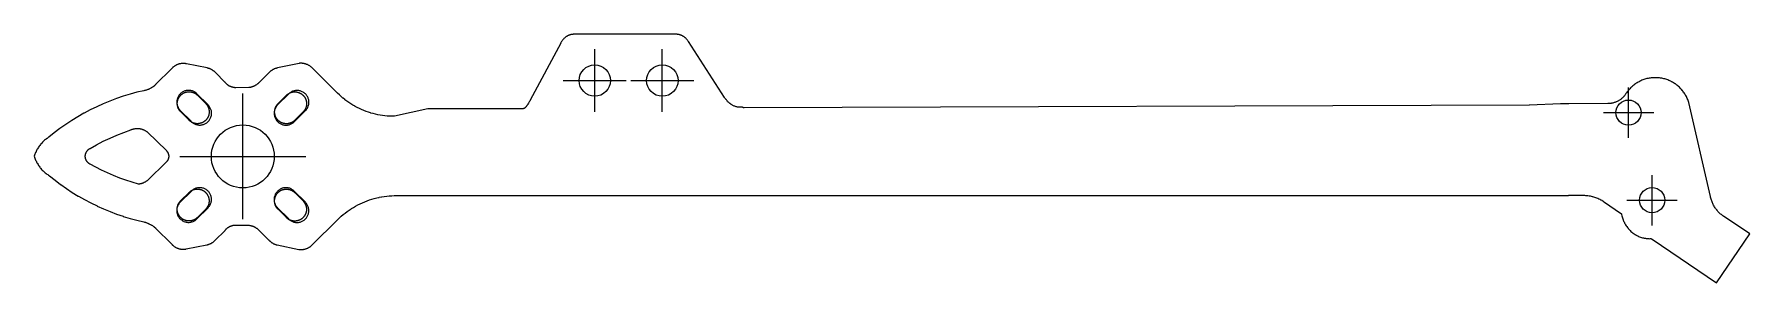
# Model space of a CAD drawing. Header units: millimetres. Extents: x 0 to 218, y -16 to 16.
import ezdxf

# ---------------------------------------------------------------- set-up
doc = ezdxf.new("R2010")
doc.units = ezdxf.units.MM
for name, color, linetype in [('CENTRE', 8, 'Continuous'), ('HOLES', 1, 'Continuous'), ('PROFILE', 7, 'Continuous'), ('SLOTS', 5, 'Continuous')]:
    doc.layers.add(name, color=color, linetype=linetype)

msp = doc.modelspace()

# ---------------------------------------------------------------- linework, layer by layer
at = {"layer": 'CENTRE'}
for p, q in [((71.23, 5.65), (71.23, 13.65)), ((79.81, 5.65), (79.81, 13.65)), ((67.23, 9.65), (75.23, 9.65)), ((75.81, 9.65), (83.81, 9.65)), ((202.6, 2.37), (202.6, 8.77)), ((26.5, -8), (26.5, 8)), ((199.4, 5.57), (205.8, 5.57)), ((18.5, 0), (34.5, 0)), ((205.6, -8.77), (205.6, -2.37)), ((202.4, -5.57), (208.8, -5.57))]:
    msp.add_line(p, q, dxfattribs=at)
at = {"layer": 'HOLES'}
for centre, radius in [((71.23, 9.65), 2), ((79.81, 9.65), 2), ((202.6, 5.57), 1.6), ((26.5, 0), 4), ((205.6, -5.57), 1.6)]:
    msp.add_circle(centre, radius, dxfattribs=at)
at = {"layer": 'PROFILE'}
for points in [[(0, 0.02), (0.04, -0.1), (0.04, -0.1), (0.08, -0.22), (0.08, -0.22), (0.12, -0.34), (0.12, -0.35), (0.17, -0.46), (0.17, -0.46), (0.22, -0.58), (0.23, -0.58), (0.28, -0.69), (0.28, -0.7), (0.34, -0.81), (0.34, -0.81), (0.4, -0.92), (0.4, -0.92), (0.47, -1.03), (0.47, -1.04), (0.54, -1.14), (0.54, -1.14), (0.61, -1.25), (0.61, -1.25), (0.69, -1.35), (0.69, -1.35), (0.76, -1.45), (0.77, -1.46), (0.85, -1.55), (0.85, -1.55), (0.93, -1.65), (0.93, -1.65), (1.02, -1.74), (1.02, -1.75), (1.11, -1.83), (1.11, -1.84), (1.2, -1.92), (1.21, -1.92), (1.3, -2.01), (1.3, -2.01), (1.4, -2.09), (1.4, -2.09), (1.5, -2.17), (1.5, -2.17), (1.6, -2.25), (1.61, -2.25), (1.71, -2.32), (1.71, -2.32), (1.82, -2.39), (1.82, -2.39), (1.91, -2.45), (1.92, -2.45), (1.93, -2.46), (1.95, -2.47), (2.63, -3.02), (2.63, -3.02), (3.34, -3.56), (3.35, -3.56), (4.08, -4.08), (4.08, -4.08), (4.83, -4.57), (4.83, -4.57), (5.59, -5.04), (5.6, -5.04), (6.37, -5.49), (6.38, -5.49), (7.17, -5.91), (7.17, -5.91), (7.97, -6.3), (7.98, -6.31), (8.79, -6.67), (8.79, -6.67), (9.62, -7.02), (9.62, -7.02), (10.46, -7.33), (10.46, -7.33), (11.31, -7.62), (11.31, -7.63), (12.17, -7.89), (12.17, -7.89), (13.03, -8.12), (13.04, -8.12), (13.91, -8.33), (14, -8.35), (14.01, -8.36), (14.1, -8.38), (14.11, -8.38), (14.19, -8.41), (14.2, -8.41), (14.29, -8.44), (14.3, -8.44), (14.38, -8.48), (14.39, -8.48), (14.47, -8.51), (14.48, -8.52), (14.56, -8.55), (14.57, -8.56), (14.65, -8.6), (14.66, -8.6), (14.74, -8.64), (14.75, -8.65), (14.83, -8.69), (14.84, -8.7), (14.91, -8.74), (14.92, -8.75), (15, -8.8), (15.01, -8.8), (15.08, -8.85), (15.09, -8.86), (15.16, -8.91), (15.17, -8.92), (15.24, -8.97), (15.25, -8.98), (15.32, -9.04), (15.32, -9.04), (15.39, -9.1), (15.4, -9.11), (17.46, -11.18), (17.47, -11.18), (17.51, -11.22), (17.51, -11.23), (17.55, -11.27), (17.55, -11.27), (17.59, -11.31), (17.6, -11.31), (17.64, -11.35), (17.65, -11.35), (17.69, -11.39), (17.69, -11.39), (17.74, -11.42), (17.74, -11.43), (17.79, -11.46), (17.79, -11.46), (17.84, -11.49), (17.84, -11.5), (17.89, -11.53), (17.9, -11.53), (17.94, -11.56), (17.95, -11.56), (18, -11.58), (18, -11.59), (18.05, -11.61), (18.06, -11.61), (18.11, -11.64), (18.11, -11.64), (18.17, -11.66), (18.17, -11.66), (18.22, -11.68), (18.23, -11.69), (18.28, -11.7), (18.29, -11.71), (18.34, -11.72), (18.34, -11.72), (18.4, -11.74), (18.4, -11.74), (18.46, -11.75), (18.46, -11.76), (18.52, -11.77), (18.52, -11.77), (18.58, -11.78), (18.58, -11.78), (18.64, -11.79), (18.64, -11.79), (18.7, -11.8), (18.7, -11.8), (18.76, -11.8), (18.77, -11.8), (18.82, -11.81), (18.83, -11.81), (18.88, -11.81), (18.89, -11.81), (18.94, -11.81), (18.95, -11.81), (19.01, -11.81), (19.01, -11.81), (19.07, -11.8), (19.07, -11.8), (19.13, -11.8), (19.13, -11.8), (19.19, -11.79), (19.19, -11.79), (19.25, -11.78), (19.25, -11.78), (19.31, -11.77), (19.31, -11.77), (21.94, -11.24), (21.94, -11.24), (22, -11.23), (22, -11.23), (22.06, -11.21), (22.06, -11.21), (22.12, -11.2), (22.12, -11.19), (22.17, -11.18), (22.18, -11.18), (22.23, -11.16), (22.24, -11.16), (22.29, -11.14), (22.29, -11.13), (22.35, -11.11), (22.35, -11.11), (22.4, -11.09), (22.41, -11.08), (22.46, -11.06), (22.46, -11.06), (22.51, -11.03), (22.52, -11.03), (22.57, -11), (22.57, -11), (22.62, -10.97), (22.62, -10.96), (22.67, -10.93), (22.67, -10.93), (22.72, -10.9), (22.72, -10.89), (22.77, -10.86), (22.77, -10.86), (22.82, -10.82), (22.82, -10.82), (22.86, -10.78), (22.87, -10.78), (22.91, -10.74), (22.91, -10.74), (22.95, -10.7), (22.96, -10.69), (24.24, -9.41), (24.24, -9.41), (24.24, -9.41), (24.27, -9.37), (24.27, -9.37), (24.3, -9.34), (24.3, -9.33), (24.33, -9.3), (24.34, -9.29), (24.37, -9.26), (24.37, -9.25), (24.4, -9.22), (24.41, -9.22), (24.44, -9.19), (24.45, -9.18), (24.48, -9.15), (24.48, -9.15), (24.51, -9.12), (24.52, -9.12), (24.55, -9.09), (24.56, -9.08), (24.59, -9.06), (24.6, -9.05), (24.64, -9.03), (24.64, -9.03), (24.68, -9), (24.69, -9), (24.72, -8.98), (24.73, -8.97), (24.76, -8.95), (24.77, -8.95), (24.81, -8.93), (24.82, -8.92), (24.85, -8.9), (24.86, -8.9), (24.9, -8.88), (24.91, -8.88), (24.95, -8.86), (24.96, -8.86), (24.99, -8.84), (25, -8.84), (25.04, -8.83), (25.05, -8.82), (25.09, -8.81), (25.1, -8.81), (25.14, -8.8), (25.15, -8.8), (25.19, -8.79), (25.2, -8.78), (25.24, -8.77), (25.25, -8.77), (25.29, -8.76), (25.3, -8.76), (25.34, -8.76), (25.35, -8.76), (25.39, -8.75), (25.4, -8.75), (25.44, -8.74), (25.45, -8.74), (25.49, -8.74), (25.5, -8.74), (25.54, -8.74), (25.55, -8.74), (25.59, -8.74), (25.6, -8.74), (27.24, -8.75), (27.26, -8.75), (27.27, -8.76), (27.32, -8.76), (27.32, -8.76), (27.38, -8.77), (27.39, -8.77), (27.44, -8.78), (27.45, -8.78), (27.5, -8.8), (27.51, -8.8), (27.57, -8.81), (27.57, -8.81), (27.63, -8.83), (27.64, -8.83), (27.69, -8.85), (27.7, -8.85), (27.75, -8.87), (27.76, -8.87), (27.81, -8.89), (27.82, -8.89), (27.87, -8.92), (27.88, -8.92), (27.93, -8.94), (27.93, -8.95), (27.98, -8.97), (27.99, -8.97), (28.04, -9), (28.05, -9.01), (28.09, -9.03), (28.1, -9.04), (28.15, -9.07), (28.16, -9.07), (28.2, -9.1), (28.21, -9.11), (28.26, -9.14), (28.26, -9.14), (28.31, -9.18), (28.31, -9.18), (28.36, -9.22), (28.36, -9.22), (28.4, -9.26), (28.41, -9.26), (28.45, -9.3), (28.46, -9.31), (28.5, -9.35), (28.5, -9.35), (29.78, -10.61), (29.79, -10.62), (29.82, -10.66), (29.82, -10.67), (29.86, -10.71), (29.87, -10.71), (29.91, -10.75), (29.91, -10.75), (29.95, -10.79), (29.96, -10.79), (30, -10.83), (30, -10.83), (30.05, -10.87), (30.05, -10.87), (30.1, -10.91), (30.1, -10.91), (30.15, -10.94), (30.15, -10.94), (30.2, -10.98), (30.2, -10.98), (30.25, -11.01), (30.25, -11.01), (30.3, -11.04), (30.31, -11.04), (30.36, -11.07), (30.36, -11.07), (30.41, -11.1), (30.41, -11.1), (30.47, -11.12), (30.47, -11.12), (30.52, -11.15), (30.53, -11.15), (30.58, -11.17), (30.58, -11.17), (30.64, -11.19), (30.64, -11.19), (30.69, -11.21), (30.7, -11.21), (30.75, -11.23), (30.76, -11.23), (30.81, -11.24), (30.82, -11.24), (30.87, -11.26), (30.88, -11.26), (33.63, -11.84), (33.63, -11.84), (33.64, -11.84), (33.7, -11.85), (33.7, -11.85), (33.76, -11.85), (33.76, -11.85), (33.82, -11.86), (33.83, -11.86), (33.89, -11.86), (33.89, -11.86), (33.95, -11.85), (33.96, -11.85), (34.02, -11.85), (34.02, -11.85), (34.08, -11.84), (34.08, -11.84), (34.14, -11.84), (34.15, -11.84), (34.21, -11.83), (34.21, -11.83), (34.27, -11.81), (34.27, -11.81), (34.33, -11.8), (34.34, -11.8), (34.39, -11.79), (34.4, -11.78), (34.46, -11.77), (34.46, -11.77), (34.52, -11.75), (34.52, -11.75), (34.58, -11.73), (34.58, -11.73), (34.64, -11.7), (34.64, -11.7), (34.7, -11.68), (34.7, -11.68), (34.76, -11.65), (34.76, -11.65), (34.81, -11.62), (34.82, -11.62), (34.87, -11.59), (34.87, -11.59), (34.93, -11.56), (34.93, -11.56), (34.98, -11.53), (34.98, -11.53), (35.03, -11.49), (35.04, -11.49), (35.09, -11.46), (35.09, -11.45), (35.14, -11.42), (35.14, -11.41), (35.19, -11.38), (35.19, -11.37), (35.24, -11.34), (35.24, -11.33), (35.28, -11.29), (35.29, -11.29), (35.33, -11.25), (35.33, -11.25), (38.54, -8.05), (38.54, -8.05), (38.77, -7.83), (38.77, -7.82), (39, -7.61), (39.01, -7.61), (39.25, -7.41), (39.25, -7.4), (39.5, -7.21), (39.5, -7.2), (39.75, -7.01), (39.76, -7.01), (40.01, -6.83), (40.02, -6.82), (40.28, -6.65), (40.29, -6.64), (40.55, -6.48), (40.56, -6.48), (40.83, -6.32), (40.84, -6.32), (41.11, -6.17), (41.12, -6.16), (41.4, -6.02), (41.41, -6.02), (41.69, -5.89), (41.7, -5.89), (41.99, -5.76), (42, -5.76), (42.29, -5.65), (42.3, -5.64), (42.59, -5.54), (42.6, -5.54), (42.9, -5.44), (42.9, -5.44), (43.2, -5.35), (43.21, -5.35), (43.51, -5.27), (43.52, -5.27), (43.83, -5.21), (43.84, -5.2), (44.14, -5.15), (44.15, -5.14), (44.46, -5.09), (44.47, -5.09), (44.78, -5.05), (44.79, -5.05), (45.1, -5.02), (45.11, -5.02), (45.42, -5), (45.43, -5), (45.74, -4.99), (45.74, -4.99), (45.75, -4.99), (45.75, -4.99), (45.76, -4.99), (45.78, -4.98), (45.79, -4.98), (45.8, -4.98), (45.82, -4.97), (45.83, -4.97), (45.84, -4.97), (45.86, -4.97), (194.94, -4.97), (194.94, -4.97), (194.95, -4.97), (194.96, -4.96), (194.98, -4.96), (194.99, -4.96), (195.01, -4.95), (195.02, -4.95), (195.04, -4.95), (196.87, -4.95), (196.87, -4.95), (197.01, -4.95), (197.02, -4.95), (197.15, -4.96), (197.16, -4.96), (197.29, -4.97), (197.3, -4.97), (197.43, -4.99), (197.44, -4.99), (197.58, -5.01), (197.59, -5.01), (197.72, -5.03), (197.73, -5.03), (197.86, -5.06), (197.87, -5.06), (198, -5.09), (198.01, -5.1), (198.14, -5.13), (198.15, -5.13), (198.27, -5.17), (198.28, -5.18), (198.41, -5.22), (198.42, -5.22), (198.54, -5.27), (198.55, -5.27), (198.68, -5.33), (198.68, -5.33), (198.81, -5.38), (198.82, -5.39), (198.94, -5.45), (198.94, -5.45), (199.06, -5.51), (199.07, -5.52), (199.19, -5.58), (199.2, -5.59), (199.31, -5.66), (199.32, -5.66), (199.43, -5.74), (199.44, -5.74), (199.55, -5.82), (199.55, -5.82), (201.59, -7.2), (201.6, -7.21), (201.61, -7.22), (201.62, -7.23), (201.63, -7.24), (201.64, -7.25), (201.65, -7.26), (201.66, -7.27), (201.67, -7.28), (201.68, -7.3), (201.68, -7.31), (201.69, -7.32), (201.7, -7.33), (201.7, -7.35), (201.71, -7.36), (201.71, -7.38), (201.71, -7.39), (201.72, -7.41), (201.72, -7.41), (201.75, -7.55), (201.75, -7.55), (201.79, -7.68), (201.79, -7.69), (201.83, -7.82), (201.83, -7.83), (201.87, -7.95), (201.87, -7.96), (201.92, -8.08), (201.92, -8.09), (201.98, -8.21), (201.98, -8.22), (202.03, -8.34), (202.04, -8.34), (202.09, -8.46), (202.1, -8.47), (202.16, -8.58), (202.16, -8.59), (202.23, -8.7), (202.23, -8.71), (202.3, -8.82), (202.31, -8.82), (202.38, -8.93), (202.38, -8.93), (202.46, -9.04), (202.46, -9.04), (202.54, -9.14), (202.55, -9.15), (202.63, -9.24), (202.63, -9.25), (202.72, -9.34), (202.72, -9.35), (202.81, -9.44), (202.81, -9.44), (202.91, -9.53), (202.91, -9.53), (203.01, -9.62), (203.01, -9.62), (203.11, -9.7), (203.11, -9.7), (203.21, -9.78), (203.21, -9.78), (203.32, -9.85), (203.32, -9.86), (203.43, -9.93), (203.43, -9.93), (203.54, -9.99), (203.54, -10), (203.65, -10.06), (203.65, -10.06), (203.76, -10.11), (203.77, -10.12), (203.88, -10.17), (203.89, -10.17), (204, -10.22), (204, -10.22), (204.12, -10.26), (204.12, -10.27), (204.24, -10.3), (204.25, -10.31), (204.36, -10.34), (204.37, -10.34), (204.49, -10.37), (204.49, -10.37), (204.61, -10.4), (204.62, -10.4), (204.74, -10.42), (204.74, -10.42), (204.86, -10.44), (204.87, -10.44), (204.99, -10.45), (205, -10.45), (205.12, -10.46), (205.12, -10.46), (205.25, -10.47), (205.25, -10.47), (205.37, -10.46), (205.38, -10.46), (205.4, -10.46), (205.42, -10.46), (205.43, -10.46), (205.45, -10.46), (205.46, -10.47), (205.48, -10.47), (205.49, -10.47), (205.51, -10.48), (205.52, -10.48), (205.53, -10.49), (205.55, -10.49), (205.56, -10.5), (205.57, -10.51), (205.59, -10.51), (213.78, -16.06), (213.79, -16.07), (213.79, -16.06), (218, -9.86), (218, -9.86), (218, -9.86), (214.69, -7.62), (214.69, -7.62), (214.6, -7.56), (214.58, -7.55), (214.5, -7.48), (214.49, -7.48), (214.4, -7.41), (214.4, -7.4), (214.31, -7.33), (214.3, -7.33), (214.22, -7.25), (214.22, -7.25), (214.14, -7.17), (214.13, -7.17), (214.05, -7.09), (214.05, -7.08), (213.97, -7), (213.96, -6.99), (213.89, -6.91), (213.89, -6.9), (213.82, -6.82), (213.81, -6.81), (213.74, -6.72), (213.74, -6.72), (213.67, -6.63), (213.67, -6.62), (213.61, -6.53), (213.6, -6.52), (213.54, -6.43), (213.54, -6.42), (213.48, -6.32), (213.47, -6.32), (213.42, -6.22), (213.42, -6.21), (213.37, -6.11), (213.36, -6.11), (213.31, -6.01), (213.31, -6), (213.27, -5.9), (213.26, -5.89), (213.22, -5.79), (213.22, -5.78), (213.18, -5.67), (213.18, -5.67), (213.14, -5.56), (213.14, -5.55), (213.11, -5.45), (213.1, -5.44), (213.07, -5.33), (213.07, -5.32), (213.05, -5.22), (213.04, -5.21), (213.02, -5.1), (213.02, -5.09), (210.26, 6.87), (210.26, 6.87), (210.26, 6.87), (210.22, 7), (210.22, 7), (210.17, 7.12), (210.17, 7.13), (210.13, 7.25), (210.12, 7.25), (210.07, 7.37), (210.07, 7.38), (210.02, 7.49), (210.01, 7.5), (209.96, 7.62), (209.95, 7.62), (209.89, 7.73), (209.89, 7.74), (209.82, 7.85), (209.82, 7.85), (209.75, 7.96), (209.75, 7.97), (209.68, 8.08), (209.68, 8.08), (209.6, 8.19), (209.6, 8.19), (209.52, 8.3), (209.52, 8.3), (209.44, 8.4), (209.43, 8.4), (209.35, 8.5), (209.35, 8.51), (209.26, 8.6), (209.26, 8.61), (209.16, 8.7), (209.16, 8.7), (209.07, 8.79), (209.07, 8.8), (208.97, 8.89), (208.97, 8.89), (208.87, 8.97), (208.86, 8.98), (208.76, 9.06), (208.76, 9.06), (208.66, 9.14), (208.65, 9.14), (208.55, 9.22), (208.54, 9.22), (208.44, 9.29), (208.43, 9.3), (208.32, 9.37), (208.32, 9.37), (208.2, 9.43), (208.2, 9.44), (208.09, 9.5), (208.08, 9.5), (207.97, 9.56), (207.96, 9.56), (207.84, 9.62), (207.84, 9.62), (207.72, 9.67), (207.72, 9.67), (207.6, 9.72), (207.59, 9.72), (207.47, 9.77), (207.47, 9.77), (207.34, 9.81), (207.34, 9.81), (207.21, 9.85), (207.21, 9.85), (207.08, 9.88), (207.08, 9.88), (206.95, 9.91), (206.95, 9.91), (206.82, 9.94), (206.81, 9.94), (206.69, 9.96), (206.68, 9.96), (206.55, 9.98), (206.55, 9.98), (206.42, 10), (206.41, 10), (206.28, 10.01), (206.28, 10.01), (206.15, 10.01), (206.15, 10.01), (206.02, 10.01), (206.01, 10.01), (205.88, 10.01), (205.88, 10.01), (205.75, 10.01), (205.74, 10.01), (205.61, 10), (205.61, 10), (205.48, 9.98), (205.47, 9.98), (205.34, 9.96), (205.34, 9.96), (205.21, 9.94), (205.21, 9.94), (205.08, 9.92), (205.07, 9.92), (204.95, 9.89), (204.94, 9.89), (204.82, 9.85), (204.81, 9.85), (204.69, 9.81), (204.68, 9.81), (204.56, 9.77), (204.56, 9.77), (204.43, 9.73), (204.43, 9.73), (204.31, 9.68), (204.3, 9.68), (204.18, 9.62), (204.18, 9.62), (204.06, 9.57), (204.06, 9.56), (203.94, 9.51), (203.94, 9.5), (203.82, 9.44), (203.82, 9.44), (203.71, 9.37), (203.7, 9.37), (203.59, 9.3), (203.59, 9.3), (203.48, 9.23), (203.48, 9.22), (203.37, 9.15), (203.37, 9.15), (203.26, 9.07), (203.26, 9.06), (203.16, 8.98), (203.16, 8.98), (203.06, 8.89), (203.05, 8.89), (202.96, 8.8), (202.95, 8.8), (202.86, 8.71), (202.86, 8.71), (202.77, 8.61), (202.76, 8.61), (202.68, 8.51), (202.67, 8.51), (202.59, 8.41), (202.59, 8.41), (202.5, 8.31), (202.5, 8.3), (202.42, 8.2), (202.42, 8.2), (202.35, 8.09), (202.34, 8.09), (202.27, 7.98), (202.23, 7.91), (202.22, 7.9), (202.18, 7.84), (202.17, 7.83), (202.13, 7.78), (202.12, 7.77), (202.08, 7.71), (202.07, 7.7), (202.02, 7.65), (202.02, 7.64), (201.97, 7.59), (201.96, 7.58), (201.91, 7.53), (201.9, 7.52), (201.85, 7.47), (201.84, 7.46), (201.79, 7.41), (201.78, 7.4), (201.72, 7.36), (201.72, 7.35), (201.66, 7.3), (201.65, 7.3), (201.59, 7.25), (201.59, 7.25), (201.53, 7.2), (201.52, 7.2), (201.46, 7.16), (201.45, 7.15), (201.39, 7.11), (201.38, 7.11), (201.32, 7.07), (201.31, 7.07), (201.24, 7.03), (201.23, 7.03), (201.17, 6.99), (201.16, 6.99), (201.09, 6.96), (201.08, 6.95), (201.02, 6.92), (201.01, 6.92), (200.94, 6.89), (200.93, 6.89), (200.86, 6.86), (200.85, 6.86), (200.78, 6.84), (200.77, 6.84), (200.7, 6.81), (200.69, 6.81), (200.62, 6.79), (200.61, 6.79), (200.54, 6.77), (200.53, 6.77), (200.46, 6.76), (200.45, 6.75), (200.38, 6.74), (200.37, 6.74), (200.3, 6.73), (200.29, 6.73), (200.21, 6.72), (200.2, 6.72), (200.13, 6.71), (200.12, 6.71), (200.05, 6.71), (200.04, 6.71), (199.96, 6.71), (199.96, 6.71), (195.03, 6.69), (195.01, 6.69), (195, 6.69), (194.99, 6.69), (194.97, 6.69), (194.96, 6.7), (194.94, 6.7), (194.94, 6.7), (194.94, 6.7), (193.94, 6.7), (193.94, 6.7), (190.01, 6.53), (189.99, 6.53), (90.21, 6.17), (90.2, 6.17), (90.18, 6.17), (90.17, 6.18), (90.15, 6.18), (90.14, 6.18), (90.13, 6.19), (90.11, 6.19), (90.1, 6.19), (90.09, 6.2), (90.07, 6.21), (90.06, 6.21), (90.05, 6.22), (90.04, 6.23), (90.03, 6.24), (90.01, 6.25), (90, 6.26), (90, 6.26), (90, 6.26), (89.47, 6.26), (89.46, 6.26), (89.44, 6.26), (89.43, 6.26), (89.41, 6.26), (89.36, 6.27), (89.35, 6.28), (89.28, 6.29), (89.27, 6.3), (89.2, 6.32), (89.19, 6.32), (89.12, 6.34), (89.1, 6.35), (89.03, 6.38), (89.02, 6.38), (88.95, 6.41), (88.94, 6.41), (88.87, 6.45), (88.86, 6.45), (88.79, 6.49), (88.78, 6.49), (88.72, 6.53), (88.71, 6.53), (88.64, 6.57), (88.63, 6.58), (88.56, 6.62), (88.55, 6.63), (88.49, 6.67), (88.48, 6.68), (88.42, 6.73), (88.41, 6.73), (88.34, 6.79), (88.34, 6.79), (88.27, 6.85), (88.27, 6.85), (88.2, 6.91), (88.2, 6.91), (88.14, 6.97), (88.13, 6.98), (88.07, 7.04), (88.07, 7.05), (88.01, 7.11), (88, 7.12), (87.95, 7.18), (87.94, 7.19), (87.89, 7.26), (87.88, 7.27), (87.83, 7.34), (87.82, 7.34), (87.77, 7.42), (87.77, 7.42), (87.71, 7.5), (87.71, 7.5), (83.14, 14.6), (83.14, 14.6), (83.1, 14.66), (83.1, 14.66), (83.06, 14.72), (83.06, 14.72), (83.02, 14.77), (83.01, 14.78), (82.97, 14.83), (82.97, 14.83), (82.93, 14.88), (82.92, 14.88), (82.88, 14.93), (82.88, 14.93), (82.83, 14.98), (82.83, 14.98), (82.79, 15.03), (82.78, 15.03), (82.74, 15.07), (82.73, 15.08), (82.69, 15.12), (82.68, 15.12), (82.63, 15.16), (82.63, 15.16), (82.58, 15.2), (82.58, 15.2), (82.53, 15.23), (82.52, 15.24), (82.47, 15.27), (82.47, 15.27), (82.42, 15.3), (82.41, 15.31), (82.36, 15.33), (82.36, 15.34), (82.3, 15.36), (82.3, 15.37), (82.25, 15.39), (82.24, 15.39), (82.19, 15.41), (82.18, 15.42), (82.13, 15.44), (82.12, 15.44), (82.07, 15.46), (82.06, 15.46), (82.01, 15.47), (82.01, 15.48), (81.95, 15.49), (81.94, 15.49), (81.89, 15.5), (81.88, 15.5), (81.83, 15.51), (81.82, 15.51), (81.77, 15.52), (81.76, 15.52), (81.71, 15.53), (81.7, 15.53), (81.64, 15.53), (81.64, 15.53), (81.58, 15.53), (81.58, 15.53), (68.56, 15.53), (68.56, 15.53), (68.5, 15.53), (68.49, 15.53), (68.44, 15.52), (68.43, 15.52), (68.38, 15.52), (68.37, 15.52), (68.32, 15.51), (68.31, 15.51), (68.26, 15.5), (68.25, 15.5), (68.19, 15.49), (68.19, 15.49), (68.13, 15.47), (68.13, 15.47), (68.07, 15.45), (68.07, 15.45), (68.02, 15.43), (68.01, 15.43), (67.96, 15.41), (67.95, 15.41), (67.9, 15.39), (67.89, 15.39), (67.84, 15.36), (67.84, 15.36), (67.78, 15.33), (67.78, 15.33), (67.73, 15.3), (67.72, 15.3), (67.67, 15.27), (67.67, 15.27), (67.62, 15.23), (67.61, 15.23), (67.56, 15.2), (67.56, 15.19), (67.51, 15.16), (67.51, 15.15), (67.46, 15.12), (67.46, 15.11), (67.41, 15.07), (67.41, 15.07), (67.36, 15.03), (67.36, 15.03), (67.31, 14.98), (67.31, 14.98), (67.26, 14.93), (67.26, 14.93), (67.22, 14.88), (67.21, 14.88), (67.17, 14.83), (67.17, 14.83), (67.13, 14.78), (67.13, 14.77), (67.09, 14.72), (67.08, 14.72), (67.05, 14.66), (67.04, 14.66), (67.01, 14.6), (67, 14.6), (66.97, 14.54), (66.97, 14.54), (66.93, 14.48), (66.93, 14.48), (66.9, 14.42), (66.9, 14.42), (63.01, 7.14), (63.01, 7.14), (62.96, 7.04), (62.96, 7.04), (62.91, 6.95), (62.91, 6.94), (62.86, 6.85), (62.85, 6.84), (62.8, 6.76), (62.8, 6.75), (62.74, 6.66), (62.74, 6.66), (62.68, 6.58), (62.68, 6.57), (62.62, 6.49), (62.61, 6.48), (62.55, 6.4), (62.55, 6.4), (62.49, 6.32), (62.48, 6.31), (62.42, 6.24), (62.41, 6.23), (62.35, 6.17), (62.34, 6.16), (62.33, 6.15), (62.32, 6.14), (62.31, 6.13), (62.3, 6.12), (62.28, 6.12), (62.27, 6.11), (62.26, 6.1), (62.24, 6.1), (62.23, 6.09), (62.22, 6.09), (62.2, 6.08), (62.19, 6.08), (62.17, 6.08), (62.16, 6.07), (62.15, 6.07), (62.13, 6.07), (50, 6.03), (50, 6.03), (50, 6.03), (45.77, 5.1), (45.75, 5.1), (45.74, 5.1), (45.72, 5.1), (45.7, 5.1), (45.49, 5.1), (45.48, 5.1), (45.18, 5.11), (45.17, 5.11), (44.87, 5.13), (44.86, 5.13), (44.56, 5.16), (44.55, 5.16), (44.26, 5.19), (44.25, 5.19), (43.95, 5.24), (43.94, 5.24), (43.65, 5.3), (43.64, 5.3), (43.35, 5.36), (43.34, 5.37), (43.05, 5.44), (43.04, 5.44), (42.75, 5.52), (42.74, 5.53), (42.46, 5.62), (42.45, 5.62), (42.17, 5.72), (42.16, 5.72), (41.88, 5.83), (41.87, 5.83), (41.59, 5.95), (41.59, 5.96), (41.31, 6.08), (41.31, 6.08), (41.04, 6.22), (41.03, 6.22), (40.77, 6.36), (40.76, 6.37), (40.5, 6.52), (40.49, 6.52), (40.24, 6.68), (40.23, 6.68), (39.98, 6.85), (39.97, 6.85), (39.73, 7.03), (39.72, 7.03), (39.48, 7.21), (39.47, 7.22), (39.24, 7.41), (39.23, 7.41), (39.01, 7.61), (39, 7.61), (38.78, 7.81), (38.77, 7.82), (38.55, 8.03), (38.55, 8.03), (35.35, 11.23), (35.35, 11.23), (35.31, 11.28), (35.3, 11.28), (35.26, 11.32), (35.25, 11.32), (35.21, 11.36), (35.21, 11.36), (35.16, 11.4), (35.16, 11.4), (35.11, 11.44), (35.1, 11.44), (35.06, 11.48), (35.05, 11.48), (35, 11.51), (35, 11.51), (34.95, 11.55), (34.94, 11.55), (34.89, 11.58), (34.89, 11.58), (34.84, 11.61), (34.83, 11.61), (34.78, 11.64), (34.77, 11.64), (34.72, 11.66), (34.72, 11.67), (34.66, 11.69), (34.66, 11.69), (34.6, 11.71), (34.6, 11.71), (34.54, 11.73), (34.54, 11.74), (34.48, 11.75), (34.48, 11.76), (34.42, 11.77), (34.41, 11.77), (34.36, 11.79), (34.35, 11.79), (34.29, 11.8), (34.29, 11.8), (34.23, 11.81), (34.23, 11.81), (34.17, 11.82), (34.16, 11.82), (34.1, 11.83), (34.1, 11.83), (34.04, 11.84), (34.04, 11.84), (33.98, 11.84), (33.97, 11.84), (33.91, 11.84), (33.91, 11.84), (33.85, 11.84), (33.84, 11.84), (33.78, 11.84), (33.78, 11.84), (33.72, 11.84), (33.72, 11.84), (33.66, 11.83), (33.65, 11.83), (33.65, 11.83), (30.89, 11.25), (30.89, 11.25), (30.84, 11.24), (30.83, 11.23), (30.78, 11.22), (30.77, 11.22), (30.72, 11.2), (30.71, 11.2), (30.66, 11.18), (30.66, 11.18), (30.6, 11.16), (30.6, 11.16), (30.54, 11.14), (30.54, 11.14), (30.49, 11.12), (30.48, 11.12), (30.43, 11.09), (30.43, 11.09), (30.38, 11.06), (30.37, 11.06), (30.32, 11.04), (30.32, 11.03), (30.27, 11), (30.27, 11), (30.22, 10.97), (30.22, 10.97), (30.17, 10.94), (30.16, 10.94), (30.12, 10.9), (30.11, 10.9), (30.07, 10.87), (30.07, 10.86), (30.02, 10.83), (30.02, 10.82), (29.97, 10.79), (29.97, 10.79), (29.93, 10.75), (29.93, 10.74), (29.89, 10.7), (29.88, 10.7), (29.84, 10.66), (29.84, 10.66), (29.8, 10.62), (29.79, 10.61), (28.52, 9.35), (28.52, 9.34), (28.47, 9.3), (28.47, 9.3), (28.43, 9.26), (28.42, 9.25), (28.38, 9.22), (28.37, 9.21), (28.33, 9.18), (28.32, 9.17), (28.28, 9.14), (28.27, 9.14), (28.23, 9.1), (28.22, 9.1), (28.17, 9.07), (28.16, 9.06), (28.12, 9.04), (28.11, 9.03), (28.06, 9), (28.05, 9), (28.01, 8.97), (28, 8.97), (27.95, 8.94), (27.94, 8.94), (27.89, 8.92), (27.88, 8.91), (27.83, 8.89), (27.82, 8.89), (27.77, 8.87), (27.76, 8.87), (27.71, 8.85), (27.7, 8.85), (27.65, 8.83), (27.64, 8.83), (27.59, 8.81), (27.58, 8.81), (27.53, 8.8), (27.52, 8.79), (27.47, 8.78), (27.46, 8.78), (27.4, 8.77), (27.39, 8.77), (27.34, 8.76), (27.33, 8.76), (27.29, 8.75), (27.27, 8.75), (27.25, 8.75), (25.61, 8.74), (25.61, 8.74), (25.56, 8.74), (25.55, 8.74), (25.51, 8.74), (25.5, 8.74), (25.46, 8.75), (25.45, 8.75), (25.41, 8.75), (25.4, 8.75), (25.36, 8.76), (25.35, 8.76), (25.31, 8.77), (25.3, 8.77), (25.26, 8.78), (25.25, 8.78), (25.21, 8.79), (25.2, 8.79), (25.16, 8.8), (25.15, 8.8), (25.11, 8.81), (25.11, 8.82), (25.07, 8.83), (25.06, 8.83), (25.02, 8.84), (25.01, 8.85), (24.97, 8.86), (24.96, 8.87), (24.92, 8.88), (24.92, 8.89), (24.88, 8.9), (24.87, 8.91), (24.83, 8.93), (24.82, 8.93), (24.79, 8.95), (24.78, 8.95), (24.74, 8.98), (24.74, 8.98), (24.7, 9), (24.69, 9.01), (24.66, 9.03), (24.65, 9.03), (24.62, 9.06), (24.61, 9.06), (24.58, 9.09), (24.57, 9.09), (24.54, 9.12), (24.53, 9.13), (24.5, 9.15), (24.49, 9.16), (24.46, 9.19), (24.45, 9.19), (24.42, 9.22), (24.42, 9.23), (24.39, 9.26), (24.38, 9.26), (24.35, 9.3), (24.35, 9.3), (24.32, 9.33), (24.31, 9.34), (24.29, 9.37), (24.28, 9.38), (24.26, 9.41), (24.25, 9.42), (24.25, 9.42), (22.97, 10.7), (22.97, 10.7), (22.93, 10.74), (22.93, 10.75), (22.89, 10.79), (22.88, 10.79), (22.84, 10.83), (22.84, 10.83), (22.79, 10.86), (22.79, 10.87), (22.74, 10.9), (22.74, 10.9), (22.69, 10.94), (22.69, 10.94), (22.64, 10.97), (22.64, 10.97), (22.59, 11), (22.58, 11.01), (22.53, 11.03), (22.53, 11.04), (22.48, 11.06), (22.48, 11.07), (22.43, 11.09), (22.42, 11.09), (22.37, 11.12), (22.37, 11.12), (22.31, 11.14), (22.31, 11.14), (22.26, 11.16), (22.25, 11.17), (22.2, 11.18), (22.19, 11.19), (22.14, 11.2), (22.13, 11.2), (22.08, 11.22), (22.07, 11.22), (22.02, 11.23), (22.01, 11.24), (21.96, 11.25), (21.96, 11.25), (19.33, 11.78), (19.33, 11.78), (19.27, 11.79), (19.27, 11.79), (19.21, 11.8), (19.21, 11.8), (19.15, 11.81), (19.15, 11.81), (19.09, 11.82), (19.09, 11.82), (19.03, 11.82), (19.03, 11.82), (18.97, 11.82), (18.96, 11.82), (18.91, 11.82), (18.9, 11.82), (18.85, 11.82), (18.84, 11.82), (18.79, 11.82), (18.78, 11.82), (18.72, 11.81), (18.72, 11.81), (18.66, 11.8), (18.66, 11.8), (18.6, 11.79), (18.6, 11.79), (18.54, 11.78), (18.54, 11.78), (18.48, 11.77), (18.48, 11.77), (18.42, 11.76), (18.42, 11.75), (18.36, 11.74), (18.36, 11.74), (18.31, 11.72), (18.3, 11.72), (18.25, 11.7), (18.24, 11.7), (18.19, 11.68), (18.19, 11.68), (18.13, 11.65), (18.13, 11.65), (18.08, 11.63), (18.07, 11.63), (18.02, 11.6), (18.02, 11.6), (17.97, 11.57), (17.96, 11.57), (17.92, 11.54), (17.91, 11.54), (17.86, 11.51), (17.86, 11.51), (17.81, 11.48), (17.81, 11.47), (17.76, 11.44), (17.76, 11.44), (17.71, 11.41), (17.71, 11.4), (17.66, 11.37), (17.66, 11.36), (17.62, 11.33), (17.61, 11.32), (17.57, 11.29), (17.57, 11.28), (17.53, 11.24), (17.52, 11.24), (17.48, 11.2), (17.48, 11.2), (15.41, 9.13), (15.41, 9.12), (15.35, 9.07), (15.34, 9.06), (15.29, 9.01), (15.28, 9.01), (15.22, 8.96), (15.22, 8.95), (15.16, 8.9), (15.15, 8.9), (15.09, 8.85), (15.08, 8.85), (15.02, 8.8), (15.01, 8.8), (14.95, 8.76), (14.94, 8.75), (14.88, 8.71), (14.87, 8.71), (14.8, 8.67), (14.8, 8.66), (14.73, 8.63), (14.72, 8.62), (14.65, 8.59), (14.65, 8.59), (14.58, 8.55), (14.57, 8.55), (14.5, 8.52), (14.49, 8.52), (14.42, 8.49), (14.41, 8.49), (14.34, 8.46), (14.33, 8.46), (14.26, 8.43), (14.25, 8.43), (14.18, 8.41), (14.17, 8.41), (14.1, 8.39), (14.09, 8.39), (14.01, 8.37), (14, 8.37), (13.93, 8.35), (13.92, 8.35), (13.04, 8.15), (13.04, 8.15), (12.17, 7.91), (12.17, 7.91), (11.3, 7.65), (11.3, 7.65), (10.44, 7.36), (10.44, 7.35), (9.6, 7.04), (9.59, 7.04), (8.76, 6.69), (8.75, 6.69), (7.93, 6.32), (7.93, 6.32), (7.12, 5.92), (7.11, 5.92), (6.32, 5.5), (6.31, 5.49), (5.53, 5.05), (5.53, 5.05), (4.76, 4.57), (4.75, 4.57), (4, 4.07), (4, 4.07), (3.26, 3.55), (3.26, 3.55), (2.54, 3.01), (2.53, 3), (1.84, 2.44), (1.83, 2.44), (1.82, 2.43), (1.72, 2.37), (1.72, 2.36), (1.62, 2.29), (1.61, 2.29), (1.51, 2.22), (1.51, 2.21), (1.41, 2.14), (1.41, 2.13), (1.31, 2.06), (1.31, 2.05), (1.22, 1.97), (1.21, 1.97), (1.12, 1.88), (1.12, 1.88), (1.03, 1.79), (1.03, 1.79), (0.94, 1.7), (0.94, 1.69), (0.86, 1.6), (0.85, 1.6), (0.77, 1.5), (0.77, 1.5), (0.69, 1.4), (0.69, 1.4), (0.62, 1.3), (0.61, 1.29), (0.54, 1.19), (0.54, 1.19), (0.47, 1.08), (0.47, 1.08), (0.41, 0.97), (0.4, 0.97), (0.34, 0.86), (0.34, 0.85), (0.28, 0.74), (0.28, 0.74), (0.23, 0.63), (0.23, 0.62), (0.18, 0.51), (0.17, 0.51), (0.13, 0.39), (0.12, 0.39), (0.08, 0.27), (0.08, 0.27), (0.04, 0.15), (0.04, 0.14), (0, 0.03), (0, 0.02), (0, 0.02)], [(19.67, 4.6), (19.67, 4.6), (18.61, 5.66), (18.58, 5.7), (18.54, 5.73), (18.52, 5.76), (18.49, 5.8), (18.46, 5.84), (18.43, 5.87), (18.41, 5.91), (18.38, 5.95), (18.36, 5.99), (18.34, 6.03), (18.32, 6.07), (18.3, 6.11), (18.28, 6.15), (18.27, 6.19), (18.25, 6.24), (18.24, 6.28), (18.22, 6.32), (18.21, 6.37), (18.2, 6.41), (18.19, 6.45), (18.19, 6.5), (18.18, 6.54), (18.17, 6.59), (18.17, 6.63), (18.17, 6.68), (18.17, 6.72), (18.17, 6.77), (18.17, 6.82), (18.17, 6.86), (18.18, 6.91), (18.19, 6.95), (18.19, 7), (18.2, 7.04), (18.21, 7.08), (18.22, 7.13), (18.24, 7.17), (18.25, 7.21), (18.27, 7.26), (18.28, 7.3), (18.3, 7.34), (18.32, 7.38), (18.34, 7.42), (18.36, 7.46), (18.39, 7.5), (18.41, 7.54), (18.43, 7.58), (18.46, 7.61), (18.49, 7.65), (18.52, 7.68), (18.55, 7.72), (18.58, 7.75), (18.61, 7.79), (18.64, 7.82), (18.67, 7.85), (18.71, 7.88), (18.74, 7.91), (18.78, 7.93), (18.82, 7.96), (18.86, 7.98), (18.89, 8.01), (18.93, 8.03), (18.97, 8.05), (19.01, 8.07), (19.05, 8.09), (19.1, 8.11), (19.14, 8.13), (19.18, 8.14), (19.22, 8.16), (19.27, 8.17), (19.31, 8.18), (19.35, 8.19), (19.4, 8.2), (19.44, 8.21), (19.49, 8.21), (19.53, 8.22), (19.58, 8.22), (19.62, 8.22), (19.67, 8.22), (19.72, 8.22), (19.76, 8.22), (19.81, 8.22), (19.85, 8.21), (19.9, 8.21), (19.94, 8.2), (19.98, 8.19), (20.03, 8.18), (20.07, 8.17), (20.12, 8.16), (20.16, 8.14), (20.2, 8.13), (20.24, 8.11), (20.29, 8.09), (20.33, 8.07), (20.37, 8.05), (20.41, 8.03), (20.45, 8.01), (20.48, 7.98), (20.52, 7.96), (20.56, 7.93), (20.59, 7.9), (20.63, 7.88), (20.66, 7.85), (20.7, 7.82), (20.73, 7.78), (21.79, 6.72), (21.82, 6.69), (21.85, 6.66), (21.88, 6.62), (21.91, 6.59), (21.94, 6.55), (21.96, 6.51), (21.99, 6.48), (22.01, 6.44), (22.04, 6.4), (22.06, 6.36), (22.08, 6.32), (22.1, 6.28), (22.11, 6.23), (22.13, 6.19), (22.15, 6.15), (22.16, 6.11), (22.17, 6.06), (22.19, 6.02), (22.2, 5.98), (22.2, 5.93), (22.21, 5.89), (22.22, 5.84), (22.22, 5.8), (22.23, 5.75), (22.23, 5.71), (22.23, 5.66), (22.23, 5.62), (22.23, 5.57), (22.22, 5.53), (22.22, 5.48), (22.21, 5.44), (22.2, 5.39), (22.19, 5.35), (22.18, 5.3), (22.17, 5.26), (22.16, 5.21), (22.15, 5.17), (22.13, 5.13), (22.11, 5.09), (22.1, 5.05), (22.08, 5), (22.06, 4.96), (22.03, 4.92), (22.01, 4.89), (21.99, 4.85), (21.96, 4.81), (21.94, 4.77), (21.91, 4.74), (21.88, 4.7), (21.85, 4.67), (21.82, 4.63), (21.79, 4.6), (21.76, 4.57), (21.72, 4.54), (21.69, 4.51), (21.65, 4.48), (21.62, 4.45), (21.58, 4.43), (21.54, 4.4), (21.5, 4.38), (21.46, 4.36), (21.42, 4.33), (21.38, 4.31), (21.34, 4.29), (21.3, 4.28), (21.26, 4.26), (21.22, 4.24), (21.17, 4.23), (21.13, 4.22), (21.09, 4.21), (21.04, 4.2), (21, 4.19), (20.95, 4.18), (20.91, 4.17), (20.86, 4.17), (20.82, 4.16), (20.77, 4.16), (20.73, 4.16), (20.68, 4.16), (20.64, 4.16), (20.59, 4.17), (20.55, 4.17), (20.5, 4.18), (20.46, 4.19), (20.41, 4.2), (20.37, 4.21), (20.32, 4.22), (20.28, 4.23), (20.24, 4.24), (20.2, 4.26), (20.15, 4.28), (20.11, 4.29), (20.07, 4.31), (20.03, 4.33), (19.99, 4.36), (19.95, 4.38), (19.91, 4.4), (19.88, 4.43), (19.84, 4.45), (19.8, 4.48), (19.77, 4.51), (19.73, 4.54), (19.7, 4.57), (19.67, 4.6)], [(34.16, 5.65), (34.16, 5.65), (33.1, 4.59), (33.07, 4.56), (33.04, 4.53), (33, 4.5), (32.97, 4.47), (32.93, 4.44), (32.89, 4.42), (32.86, 4.39), (32.82, 4.37), (32.78, 4.35), (32.74, 4.32), (32.7, 4.3), (32.66, 4.28), (32.61, 4.27), (32.57, 4.25), (32.53, 4.23), (32.49, 4.22), (32.44, 4.21), (32.4, 4.2), (32.36, 4.19), (32.31, 4.18), (32.27, 4.17), (32.22, 4.16), (32.18, 4.16), (32.13, 4.16), (32.09, 4.15), (32.04, 4.15), (32, 4.15), (31.95, 4.16), (31.91, 4.16), (31.86, 4.16), (31.82, 4.17), (31.77, 4.18), (31.73, 4.19), (31.68, 4.2), (31.64, 4.21), (31.59, 4.22), (31.55, 4.24), (31.51, 4.25), (31.47, 4.27), (31.43, 4.29), (31.38, 4.3), (31.34, 4.33), (31.3, 4.35), (31.26, 4.37), (31.23, 4.39), (31.19, 4.42), (31.15, 4.45), (31.12, 4.47), (31.08, 4.5), (31.05, 4.53), (31.01, 4.56), (30.98, 4.59), (30.95, 4.63), (30.92, 4.66), (30.89, 4.69), (30.86, 4.73), (30.83, 4.76), (30.81, 4.8), (30.78, 4.84), (30.76, 4.88), (30.73, 4.92), (30.71, 4.96), (30.69, 5), (30.67, 5.04), (30.66, 5.08), (30.64, 5.12), (30.62, 5.16), (30.61, 5.21), (30.6, 5.25), (30.59, 5.29), (30.58, 5.34), (30.57, 5.38), (30.56, 5.43), (30.55, 5.47), (30.55, 5.52), (30.54, 5.56), (30.54, 5.61), (30.54, 5.65), (30.54, 5.7), (30.54, 5.74), (30.55, 5.79), (30.55, 5.83), (30.56, 5.88), (30.57, 5.92), (30.58, 5.97), (30.59, 6.01), (30.6, 6.06), (30.61, 6.1), (30.62, 6.14), (30.64, 6.19), (30.66, 6.23), (30.67, 6.27), (30.69, 6.31), (30.71, 6.35), (30.74, 6.39), (30.76, 6.43), (30.78, 6.47), (30.81, 6.51), (30.83, 6.54), (30.86, 6.58), (30.89, 6.61), (30.92, 6.65), (30.95, 6.68), (30.98, 6.71), (32.04, 7.77), (32.08, 7.81), (32.11, 7.84), (32.14, 7.87), (32.18, 7.89), (32.22, 7.92), (32.25, 7.95), (32.29, 7.97), (32.33, 8), (32.37, 8.02), (32.41, 8.04), (32.45, 8.06), (32.49, 8.08), (32.53, 8.1), (32.57, 8.12), (32.62, 8.13), (32.66, 8.14), (32.7, 8.16), (32.75, 8.17), (32.79, 8.18), (32.83, 8.19), (32.88, 8.2), (32.92, 8.2), (32.97, 8.21), (33.01, 8.21), (33.06, 8.21), (33.1, 8.21), (33.15, 8.21), (33.2, 8.21), (33.24, 8.21), (33.29, 8.2), (33.33, 8.2), (33.38, 8.19), (33.42, 8.18), (33.46, 8.17), (33.51, 8.16), (33.55, 8.14), (33.59, 8.13), (33.64, 8.11), (33.68, 8.1), (33.72, 8.08), (33.76, 8.06), (33.8, 8.04), (33.84, 8.02), (33.88, 8), (33.92, 7.97), (33.96, 7.95), (33.99, 7.92), (34.03, 7.89), (34.06, 7.86), (34.1, 7.83), (34.13, 7.8), (34.17, 7.77), (34.2, 7.74), (34.23, 7.71), (34.26, 7.67), (34.29, 7.64), (34.31, 7.6), (34.34, 7.56), (34.36, 7.53), (34.39, 7.49), (34.41, 7.45), (34.43, 7.41), (34.45, 7.37), (34.47, 7.33), (34.49, 7.29), (34.51, 7.24), (34.52, 7.2), (34.54, 7.16), (34.55, 7.11), (34.56, 7.07), (34.57, 7.03), (34.58, 6.98), (34.59, 6.94), (34.59, 6.89), (34.6, 6.85), (34.6, 6.8), (34.6, 6.76), (34.6, 6.71), (34.6, 6.67), (34.6, 6.62), (34.6, 6.58), (34.59, 6.53), (34.59, 6.49), (34.58, 6.44), (34.57, 6.4), (34.56, 6.35), (34.55, 6.31), (34.54, 6.26), (34.52, 6.22), (34.51, 6.18), (34.49, 6.14), (34.47, 6.1), (34.45, 6.05), (34.43, 6.01), (34.41, 5.97), (34.39, 5.94), (34.36, 5.9), (34.34, 5.86), (34.31, 5.82), (34.28, 5.79), (34.26, 5.75), (34.23, 5.72), (34.19, 5.68), (34.16, 5.65)], [(14.39, 3.07), (14.39, 3.07), (16.78, 0.73), (16.8, 0.71), (16.82, 0.69), (16.84, 0.66), (16.86, 0.64), (16.88, 0.62), (16.9, 0.59), (16.91, 0.57), (16.93, 0.54), (16.95, 0.52), (16.96, 0.49), (16.97, 0.46), (16.99, 0.43), (17, 0.41), (17.01, 0.38), (17.02, 0.35), (17.03, 0.32), (17.04, 0.29), (17.05, 0.26), (17.06, 0.23), (17.06, 0.2), (17.07, 0.17), (17.07, 0.14), (17.08, 0.11), (17.08, 0.08), (17.08, 0.05), (17.08, 0.02), (17.08, -0.01), (17.08, -0.04), (17.08, -0.07), (17.08, -0.1), (17.07, -0.13), (17.07, -0.16), (17.06, -0.19), (17.06, -0.22), (17.05, -0.25), (17.04, -0.28), (17.03, -0.31), (17.02, -0.33), (17.01, -0.36), (17, -0.39), (16.99, -0.42), (16.97, -0.45), (16.96, -0.47), (16.94, -0.5), (16.93, -0.52), (16.91, -0.55), (16.89, -0.57), (16.88, -0.6), (16.86, -0.62), (16.84, -0.65), (16.82, -0.67), (16.8, -0.69), (16.78, -0.71), (14.38, -3.05), (14.34, -3.09), (14.29, -3.12), (14.24, -3.16), (14.19, -3.19), (14.14, -3.23), (14.09, -3.26), (14.04, -3.29), (13.98, -3.32), (13.93, -3.34), (13.87, -3.37), (13.82, -3.39), (13.76, -3.41), (13.7, -3.43), (13.64, -3.45), (13.59, -3.47), (13.53, -3.48), (13.47, -3.49), (13.41, -3.5), (13.35, -3.51), (13.29, -3.52), (13.23, -3.52), (12.43, -3.29), (11.64, -3.03), (10.85, -2.75), (10.08, -2.44), (9.31, -2.11), (8.56, -1.76), (7.81, -1.38), (7.08, -0.99), (7.05, -0.97), (7.02, -0.95), (6.99, -0.93), (6.97, -0.91), (6.94, -0.89), (6.91, -0.87), (6.89, -0.85), (6.86, -0.83), (6.83, -0.81), (6.81, -0.78), (6.79, -0.76), (6.76, -0.73), (6.74, -0.71), (6.72, -0.68), (6.7, -0.65), (6.68, -0.63), (6.66, -0.6), (6.64, -0.57), (6.63, -0.54), (6.61, -0.51), (6.59, -0.48), (6.58, -0.45), (6.57, -0.42), (6.55, -0.38), (6.54, -0.35), (6.53, -0.32), (6.52, -0.29), (6.51, -0.25), (6.51, -0.22), (6.5, -0.19), (6.49, -0.15), (6.49, -0.12), (6.48, -0.09), (6.48, -0.05), (6.48, -0.02), (6.48, 0.02), (6.48, 0.05), (6.48, 0.09), (6.48, 0.12), (6.49, 0.15), (6.49, 0.19), (6.5, 0.22), (6.51, 0.25), (6.51, 0.29), (6.52, 0.32), (6.53, 0.35), (6.54, 0.39), (6.55, 0.42), (6.57, 0.45), (6.58, 0.48), (6.59, 0.51), (6.61, 0.54), (6.63, 0.57), (6.64, 0.6), (6.66, 0.63), (6.68, 0.66), (6.7, 0.69), (6.72, 0.71), (6.74, 0.74), (6.76, 0.77), (6.79, 0.79), (6.81, 0.82), (6.84, 0.84), (6.86, 0.86), (6.89, 0.89), (6.91, 0.91), (6.94, 0.93), (6.97, 0.95), (7, 0.97), (7.03, 0.99), (7.05, 1), (7.08, 1.02), (7.92, 1.49), (8.76, 1.92), (9.62, 2.33), (10.5, 2.71), (11.38, 3.06), (12.28, 3.38), (12.33, 3.41), (12.39, 3.43), (12.45, 3.45), (12.51, 3.47), (12.57, 3.48), (12.62, 3.5), (12.68, 3.51), (12.74, 3.52), (12.8, 3.53), (12.86, 3.54), (12.92, 3.55), (12.98, 3.55), (13.05, 3.55), (13.11, 3.55), (13.17, 3.55), (13.23, 3.55), (13.29, 3.54), (13.35, 3.54), (13.41, 3.53), (13.47, 3.52), (13.53, 3.5), (13.59, 3.49), (13.65, 3.47), (13.7, 3.45), (13.76, 3.43), (13.82, 3.41), (13.88, 3.39), (13.93, 3.37), (13.99, 3.34), (14.04, 3.31), (14.09, 3.28), (14.14, 3.25), (14.2, 3.22), (14.25, 3.18), (14.29, 3.15), (14.34, 3.11), (14.39, 3.07)], [(21.81, -6.68), (21.78, -6.71), (21.78, -6.71), (20.72, -7.77), (20.68, -7.8), (20.65, -7.83), (20.62, -7.86), (20.58, -7.89), (20.55, -7.92), (20.51, -7.95), (20.47, -7.97), (20.43, -8), (20.39, -8.02), (20.35, -8.04), (20.31, -8.06), (20.27, -8.08), (20.23, -8.1), (20.19, -8.11), (20.15, -8.13), (20.1, -8.14), (20.06, -8.16), (20.02, -8.17), (19.97, -8.18), (19.93, -8.19), (19.88, -8.19), (19.84, -8.2), (19.79, -8.21), (19.75, -8.21), (19.7, -8.21), (19.66, -8.21), (19.61, -8.21), (19.57, -8.21), (19.52, -8.21), (19.48, -8.2), (19.43, -8.19), (19.39, -8.19), (19.34, -8.18), (19.3, -8.17), (19.25, -8.16), (19.21, -8.14), (19.17, -8.13), (19.12, -8.11), (19.08, -8.1), (19.04, -8.08), (19, -8.06), (18.96, -8.04), (18.92, -8.02), (18.88, -7.99), (18.84, -7.97), (18.8, -7.95), (18.77, -7.92), (18.73, -7.89), (18.7, -7.86), (18.66, -7.83), (18.63, -7.8), (18.6, -7.77), (18.56, -7.74), (18.53, -7.71), (18.5, -7.67), (18.48, -7.64), (18.45, -7.6), (18.42, -7.56), (18.4, -7.52), (18.37, -7.49), (18.35, -7.45), (18.33, -7.41), (18.31, -7.37), (18.29, -7.33), (18.27, -7.28), (18.25, -7.24), (18.24, -7.2), (18.22, -7.16), (18.21, -7.11), (18.2, -7.07), (18.19, -7.02), (18.18, -6.98), (18.17, -6.94), (18.17, -6.89), (18.16, -6.85), (18.16, -6.8), (18.16, -6.76), (18.16, -6.71), (18.16, -6.66), (18.16, -6.62), (18.16, -6.57), (18.17, -6.53), (18.17, -6.48), (18.18, -6.44), (18.19, -6.4), (18.2, -6.35), (18.21, -6.31), (18.23, -6.26), (18.24, -6.22), (18.26, -6.18), (18.27, -6.14), (18.29, -6.09), (18.31, -6.05), (18.33, -6.01), (18.35, -5.97), (18.37, -5.93), (18.4, -5.9), (18.42, -5.86), (18.45, -5.82), (18.48, -5.79), (18.51, -5.75), (18.54, -5.72), (18.57, -5.68), (18.6, -5.65), (19.66, -4.59), (19.69, -4.56), (19.73, -4.53), (19.76, -4.5), (19.79, -4.47), (19.83, -4.44), (19.87, -4.42), (19.91, -4.39), (19.94, -4.37), (19.98, -4.34), (20.02, -4.32), (20.06, -4.3), (20.1, -4.28), (20.15, -4.27), (20.19, -4.25), (20.23, -4.23), (20.27, -4.22), (20.32, -4.21), (20.36, -4.19), (20.41, -4.18), (20.45, -4.18), (20.49, -4.17), (20.54, -4.16), (20.58, -4.16), (20.63, -4.15), (20.67, -4.15), (20.72, -4.15), (20.77, -4.15), (20.81, -4.15), (20.86, -4.16), (20.9, -4.16), (20.95, -4.17), (20.99, -4.18), (21.03, -4.19), (21.08, -4.2), (21.12, -4.21), (21.17, -4.22), (21.21, -4.23), (21.25, -4.25), (21.29, -4.27), (21.34, -4.28), (21.38, -4.3), (21.42, -4.32), (21.46, -4.35), (21.5, -4.37), (21.53, -4.39), (21.57, -4.42), (21.61, -4.44), (21.64, -4.47), (21.68, -4.5), (21.71, -4.53), (21.75, -4.56), (21.78, -4.59), (21.81, -4.62), (21.84, -4.66), (21.87, -4.69), (21.9, -4.73), (21.93, -4.76), (21.95, -4.8), (21.98, -4.84), (22, -4.88), (22.03, -4.92), (22.05, -4.96), (22.07, -5), (22.09, -5.04), (22.11, -5.08), (22.12, -5.12), (22.14, -5.16), (22.15, -5.21), (22.16, -5.25), (22.18, -5.29), (22.19, -5.34), (22.19, -5.38), (22.2, -5.43), (22.21, -5.47), (22.21, -5.52), (22.22, -5.56), (22.22, -5.61), (22.22, -5.65), (22.22, -5.7), (22.22, -5.74), (22.21, -5.79), (22.21, -5.83), (22.2, -5.88), (22.19, -5.92), (22.19, -5.97), (22.17, -6.01), (22.16, -6.06), (22.15, -6.1), (22.14, -6.14), (22.12, -6.18), (22.1, -6.23), (22.09, -6.27), (22.07, -6.31), (22.05, -6.35), (22.02, -6.39), (22, -6.43), (21.98, -6.47), (21.95, -6.5), (21.93, -6.54), (21.9, -6.58), (21.87, -6.61), (21.84, -6.65), (21.81, -6.68)], [(32.06, -7.81), (32.03, -7.78), (32.03, -7.78), (30.97, -6.72), (30.94, -6.69), (30.91, -6.65), (30.88, -6.62), (30.85, -6.59), (30.82, -6.55), (30.8, -6.51), (30.77, -6.47), (30.75, -6.44), (30.73, -6.4), (30.7, -6.36), (30.68, -6.32), (30.66, -6.28), (30.65, -6.23), (30.63, -6.19), (30.61, -6.15), (30.6, -6.11), (30.59, -6.06), (30.58, -6.02), (30.57, -5.97), (30.56, -5.93), (30.55, -5.89), (30.54, -5.84), (30.54, -5.8), (30.54, -5.75), (30.53, -5.71), (30.53, -5.66), (30.53, -5.61), (30.54, -5.57), (30.54, -5.52), (30.54, -5.48), (30.55, -5.43), (30.56, -5.39), (30.57, -5.34), (30.58, -5.3), (30.59, -5.26), (30.6, -5.21), (30.61, -5.17), (30.63, -5.13), (30.65, -5.09), (30.67, -5.04), (30.68, -5), (30.7, -4.96), (30.73, -4.92), (30.75, -4.88), (30.77, -4.85), (30.8, -4.81), (30.83, -4.77), (30.85, -4.73), (30.88, -4.7), (30.91, -4.67), (30.94, -4.63), (30.97, -4.6), (31.01, -4.57), (31.04, -4.54), (31.07, -4.51), (31.11, -4.48), (31.14, -4.45), (31.18, -4.43), (31.22, -4.4), (31.26, -4.38), (31.3, -4.35), (31.34, -4.33), (31.38, -4.31), (31.42, -4.29), (31.46, -4.27), (31.5, -4.26), (31.54, -4.24), (31.59, -4.23), (31.63, -4.22), (31.67, -4.2), (31.72, -4.19), (31.76, -4.19), (31.81, -4.18), (31.85, -4.17), (31.9, -4.17), (31.94, -4.16), (31.99, -4.16), (32.03, -4.16), (32.08, -4.16), (32.12, -4.16), (32.17, -4.17), (32.21, -4.17), (32.26, -4.18), (32.3, -4.19), (32.35, -4.19), (32.39, -4.2), (32.44, -4.22), (32.48, -4.23), (32.52, -4.24), (32.57, -4.26), (32.61, -4.28), (32.65, -4.29), (32.69, -4.31), (32.73, -4.33), (32.77, -4.36), (32.81, -4.38), (32.85, -4.4), (32.89, -4.43), (32.92, -4.45), (32.96, -4.48), (32.99, -4.51), (33.03, -4.54), (33.06, -4.57), (33.09, -4.6), (34.15, -5.66), (34.19, -5.7), (34.22, -5.73), (34.25, -5.76), (34.27, -5.8), (34.3, -5.83), (34.33, -5.87), (34.35, -5.91), (34.38, -5.95), (34.4, -5.99), (34.42, -6.03), (34.44, -6.07), (34.46, -6.11), (34.48, -6.15), (34.5, -6.19), (34.51, -6.23), (34.52, -6.28), (34.54, -6.32), (34.55, -6.36), (34.56, -6.41), (34.57, -6.45), (34.58, -6.5), (34.58, -6.54), (34.59, -6.59), (34.59, -6.63), (34.59, -6.68), (34.59, -6.72), (34.59, -6.77), (34.59, -6.81), (34.59, -6.86), (34.58, -6.9), (34.58, -6.95), (34.57, -6.99), (34.56, -7.04), (34.55, -7.08), (34.54, -7.13), (34.52, -7.17), (34.51, -7.21), (34.49, -7.26), (34.48, -7.3), (34.46, -7.34), (34.44, -7.38), (34.42, -7.42), (34.4, -7.46), (34.38, -7.5), (34.35, -7.54), (34.33, -7.58), (34.3, -7.61), (34.27, -7.65), (34.24, -7.68), (34.21, -7.72), (34.18, -7.75), (34.15, -7.78), (34.12, -7.82), (34.09, -7.85), (34.05, -7.88), (34.02, -7.9), (33.98, -7.93), (33.94, -7.96), (33.91, -7.98), (33.87, -8.01), (33.83, -8.03), (33.79, -8.05), (33.75, -8.07), (33.71, -8.09), (33.67, -8.11), (33.62, -8.13), (33.58, -8.14), (33.54, -8.16), (33.49, -8.17), (33.45, -8.18), (33.41, -8.19), (33.36, -8.2), (33.32, -8.21), (33.27, -8.21), (33.23, -8.22), (33.18, -8.22), (33.14, -8.22), (33.09, -8.22), (33.05, -8.22), (33, -8.22), (32.96, -8.22), (32.91, -8.21), (32.87, -8.21), (32.82, -8.2), (32.78, -8.19), (32.73, -8.18), (32.69, -8.17), (32.64, -8.15), (32.6, -8.14), (32.56, -8.12), (32.52, -8.11), (32.48, -8.09), (32.43, -8.07), (32.39, -8.05), (32.35, -8.03), (32.32, -8.01), (32.28, -7.98), (32.24, -7.96), (32.2, -7.93), (32.17, -7.9), (32.13, -7.87), (32.1, -7.84), (32.06, -7.81)]]:
    msp.add_lwpolyline(points, close=True, dxfattribs=at)
at = {"layer": 'SLOTS'}
for points in [[(20.67, 7.96), (20.6, 8.03), (20.53, 8.09), (20.45, 8.15), (20.36, 8.2), (20.28, 8.25), (20.19, 8.29), (20.09, 8.32), (20, 8.35), (19.91, 8.37), (19.81, 8.39), (19.71, 8.4), (19.61, 8.4), (19.51, 8.4), (19.42, 8.39), (19.32, 8.37), (19.22, 8.35), (19.13, 8.32), (19.04, 8.29), (18.95, 8.25), (18.86, 8.2), (18.78, 8.15), (18.7, 8.09), (18.62, 8.03), (18.55, 7.96), (18.48, 7.89), (18.42, 7.81), (18.36, 7.73), (18.31, 7.65), (18.27, 7.57), (18.23, 7.48), (18.19, 7.38), (18.16, 7.29), (18.14, 7.19), (18.12, 7.1), (18.11, 7), (18.11, 6.9), (18.11, 6.8), (18.12, 6.71), (18.14, 6.61), (18.16, 6.51), (18.19, 6.42), (18.22, 6.33), (18.27, 6.24), (18.31, 6.15), (18.36, 6.07), (18.42, 5.99), (18.48, 5.91), (18.55, 5.84), (19.96, 4.43), (20.03, 4.36), (20.11, 4.3), (20.19, 4.24), (20.27, 4.19), (20.36, 4.14), (20.45, 4.1), (20.54, 4.06), (20.63, 4.04), (20.73, 4.01), (20.83, 4), (20.92, 3.99), (21.02, 3.98), (21.12, 3.99), (21.22, 4), (21.32, 4.01), (21.41, 4.04), (21.51, 4.06), (21.6, 4.1), (21.69, 4.14), (21.77, 4.19), (21.86, 4.24), (21.94, 4.29), (22.01, 4.36), (22.08, 4.42), (22.15, 4.49), (22.21, 4.57), (22.27, 4.65), (22.32, 4.73), (22.37, 4.82), (22.41, 4.91), (22.44, 5), (22.47, 5.1), (22.5, 5.19), (22.51, 5.29), (22.52, 5.39), (22.52, 5.48), (22.52, 5.58), (22.51, 5.68), (22.5, 5.78), (22.47, 5.87), (22.45, 5.97), (22.41, 6.06), (22.37, 6.15), (22.32, 6.23), (22.27, 6.32), (22.22, 6.4), (22.15, 6.47), (22.09, 6.54), (20.67, 7.96)], [(30.92, 6.54), (30.86, 6.47), (30.79, 6.39), (30.74, 6.31), (30.69, 6.23), (30.64, 6.14), (30.6, 6.05), (30.56, 5.96), (30.54, 5.87), (30.51, 5.77), (30.5, 5.67), (30.49, 5.58), (30.48, 5.48), (30.49, 5.38), (30.5, 5.28), (30.51, 5.19), (30.53, 5.09), (30.56, 5), (30.6, 4.9), (30.64, 4.81), (30.68, 4.73), (30.74, 4.64), (30.79, 4.56), (30.86, 4.49), (30.92, 4.42), (30.99, 4.35), (31.07, 4.29), (31.15, 4.23), (31.23, 4.18), (31.32, 4.13), (31.41, 4.09), (31.5, 4.06), (31.59, 4.03), (31.69, 4.01), (31.79, 3.99), (31.88, 3.98), (31.98, 3.98), (32.08, 3.98), (32.18, 3.99), (32.28, 4), (32.37, 4.03), (32.46, 4.06), (32.56, 4.09), (32.65, 4.13), (32.73, 4.18), (32.82, 4.23), (32.9, 4.29), (32.97, 4.35), (33.04, 4.41), (34.46, 5.83), (34.53, 5.9), (34.59, 5.98), (34.65, 6.05), (34.7, 6.14), (34.74, 6.22), (34.78, 6.31), (34.82, 6.41), (34.85, 6.5), (34.87, 6.6), (34.89, 6.69), (34.9, 6.79), (34.9, 6.89), (34.9, 6.99), (34.89, 7.08), (34.87, 7.18), (34.85, 7.28), (34.82, 7.37), (34.79, 7.46), (34.75, 7.55), (34.7, 7.64), (34.65, 7.72), (34.59, 7.8), (34.53, 7.88), (34.46, 7.95), (34.39, 8.02), (34.31, 8.08), (34.23, 8.14), (34.15, 8.19), (34.06, 8.23), (33.97, 8.27), (33.88, 8.31), (33.79, 8.34), (33.69, 8.36), (33.6, 8.38), (33.5, 8.39), (33.4, 8.39), (33.3, 8.39), (33.21, 8.38), (33.11, 8.36), (33.01, 8.34), (32.92, 8.31), (32.83, 8.28), (32.74, 8.24), (32.65, 8.19), (32.57, 8.14), (32.49, 8.08), (32.41, 8.02), (32.34, 7.95), (30.92, 6.54)], [(18.54, -5.83), (18.47, -5.9), (18.41, -5.97), (18.35, -6.05), (18.3, -6.14), (18.26, -6.22), (18.21, -6.31), (18.18, -6.41), (18.15, -6.5), (18.13, -6.59), (18.11, -6.69), (18.1, -6.79), (18.1, -6.89), (18.1, -6.99), (18.11, -7.08), (18.13, -7.18), (18.15, -7.28), (18.18, -7.37), (18.21, -7.46), (18.25, -7.55), (18.3, -7.64), (18.35, -7.72), (18.41, -7.8), (18.47, -7.88), (18.54, -7.95), (18.61, -8.02), (18.69, -8.08), (18.77, -8.13), (18.85, -8.19), (18.94, -8.23), (19.02, -8.27), (19.12, -8.31), (19.21, -8.34), (19.31, -8.36), (19.4, -8.38), (19.5, -8.39), (19.6, -8.39), (19.7, -8.39), (19.79, -8.38), (19.89, -8.36), (19.99, -8.34), (20.08, -8.31), (20.17, -8.27), (20.26, -8.23), (20.35, -8.19), (20.43, -8.14), (20.51, -8.08), (20.59, -8.02), (20.66, -7.95), (22.08, -6.54), (22.14, -6.47), (22.2, -6.39), (22.26, -6.31), (22.31, -6.23), (22.36, -6.14), (22.4, -6.05), (22.44, -5.96), (22.46, -5.86), (22.49, -5.77), (22.5, -5.67), (22.51, -5.57), (22.52, -5.48), (22.51, -5.38), (22.5, -5.28), (22.49, -5.18), (22.46, -5.09), (22.44, -4.99), (22.4, -4.9), (22.36, -4.81), (22.31, -4.73), (22.26, -4.64), (22.21, -4.56), (22.14, -4.49), (22.08, -4.42), (22.01, -4.35), (21.93, -4.29), (21.85, -4.23), (21.77, -4.18), (21.68, -4.13), (21.59, -4.09), (21.5, -4.06), (21.4, -4.03), (21.31, -4), (21.21, -3.99), (21.11, -3.98), (21.02, -3.98), (20.92, -3.98), (20.82, -3.99), (20.72, -4), (20.63, -4.03), (20.53, -4.05), (20.44, -4.09), (20.35, -4.13), (20.27, -4.18), (20.18, -4.23), (20.1, -4.28), (20.03, -4.35), (19.96, -4.41), (18.54, -5.83)], [(33.04, -4.42), (32.97, -4.36), (32.89, -4.3), (32.81, -4.24), (32.73, -4.19), (32.64, -4.14), (32.55, -4.1), (32.46, -4.06), (32.36, -4.04), (32.27, -4.01), (32.17, -4), (32.07, -3.99), (31.98, -3.98), (31.88, -3.99), (31.78, -4), (31.68, -4.01), (31.59, -4.04), (31.49, -4.06), (31.4, -4.1), (31.31, -4.14), (31.23, -4.18), (31.14, -4.24), (31.06, -4.29), (30.99, -4.36), (30.92, -4.42), (30.85, -4.49), (30.79, -4.57), (30.73, -4.65), (30.68, -4.73), (30.63, -4.82), (30.59, -4.91), (30.56, -5), (30.53, -5.09), (30.5, -5.19), (30.49, -5.29), (30.48, -5.38), (30.48, -5.48), (30.48, -5.58), (30.49, -5.68), (30.5, -5.78), (30.53, -5.87), (30.55, -5.97), (30.59, -6.06), (30.63, -6.15), (30.68, -6.23), (30.73, -6.32), (30.78, -6.4), (30.85, -6.47), (30.91, -6.54), (32.33, -7.96), (32.4, -8.03), (32.47, -8.09), (32.55, -8.15), (32.64, -8.2), (32.72, -8.24), (32.81, -8.29), (32.9, -8.32), (33, -8.35), (33.09, -8.37), (33.19, -8.39), (33.29, -8.4), (33.39, -8.4), (33.48, -8.4), (33.58, -8.39), (33.68, -8.37), (33.77, -8.35), (33.87, -8.32), (33.96, -8.29), (34.05, -8.25), (34.14, -8.2), (34.22, -8.15), (34.3, -8.09), (34.38, -8.03), (34.45, -7.96), (34.51, -7.89), (34.58, -7.81), (34.63, -7.73), (34.69, -7.65), (34.73, -7.56), (34.77, -7.48), (34.81, -7.38), (34.84, -7.29), (34.86, -7.19), (34.87, -7.1), (34.88, -7), (34.89, -6.9), (34.88, -6.8), (34.88, -6.71), (34.86, -6.61), (34.84, -6.51), (34.81, -6.42), (34.77, -6.33), (34.73, -6.24), (34.69, -6.15), (34.64, -6.07), (34.58, -5.99), (34.52, -5.91), (34.45, -5.84), (33.04, -4.42)]]:
    msp.add_lwpolyline(points, close=True, dxfattribs=at)

doc.saveas('drawing.dxf')
